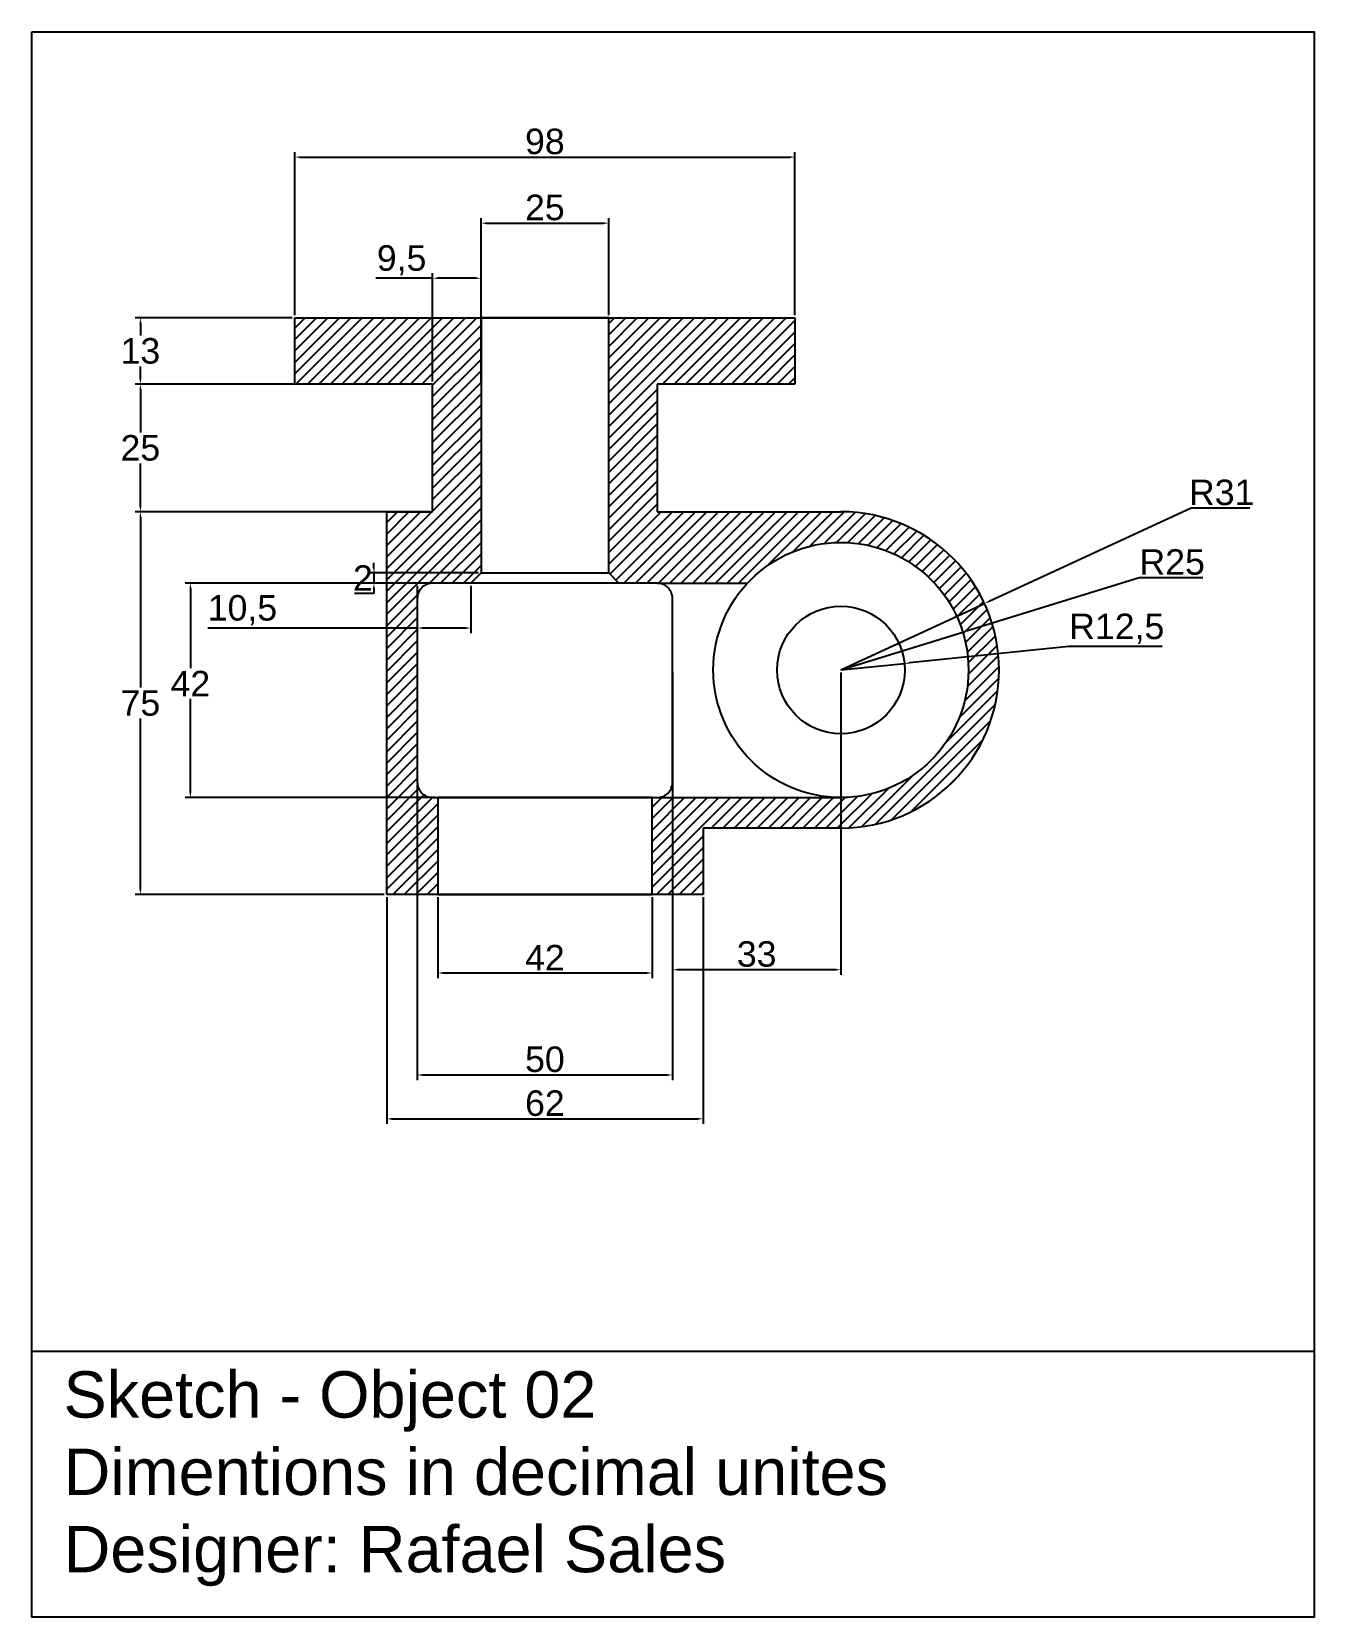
# Model space of a CAD drawing. Header units: millimetres. Extents: x 1251 to 4630, y 3931 to 4390.
# Drawn here: x 2025.6 to 2276.9, y 4006.6 to 4317.4 of the extents above; entities that cross this region are included whole.
import ezdxf

# ---------------------------------------------------------------- set-up
doc = ezdxf.new("R2010")
doc.units = ezdxf.units.MM
doc.layers.add('Dim', color=150, linetype='Continuous')
doc.styles.get("Standard").update_dxf_attribs({"font": 'arial.ttf'})
doc.dimstyles.new('ISO-25', dxfattribs={"dimtxt": 5, "dimasz": 1, "dimexe": 1, "dimexo": 0.5, "dimgap": 0.5, "dimtad": 1, "dimtih": 1, "dimtoh": 1, "dimtxsty": 'Standard', "dimcen": 0, "dimadec": 0, "dimazin": 0, "dimtfac": 1, "dimtmove": 0, "dimatfit": 3, "dimfxl": 1, "dimarcsym": 0})

msp = doc.modelspace()

# ---------------------------------------------------------------- texts
at = {"layer": 'Dim', "insert": (2031.832, 4054.83), "char_height": 9.08691, "attachment_point": 1}
msp.add_mtext_dynamic_manual_height_columns('Sketch - Object 02\\PDimentions in decimal unites\\PDesigner: Rafael Sales', width=278.71131, gutter_width=28.397, heights=[46.68], dxfattribs=at)

# ---------------------------------------------------------------- blocks, each defined once
blk = doc.blocks.new('*D131')
at = {"layer": 'Defpoints', "color": 0, "transparency": 16777216}
for p in [(2175.15, 4292.78), (2077.15, 4261.28), (2175.15, 4261.28)]:
    blk.add_point(p, dxfattribs=at)
at = {"layer": 'Dim', "color": 0, "lineweight": -2, "transparency": 16777216}
for p, q in [((2077.15, 4261.78), (2077.15, 4293.78)), ((2078.15, 4292.78), (2174.15, 4292.78)), ((2175.15, 4261.78), (2175.15, 4293.78))]:
    blk.add_line(p, q, dxfattribs=at)
at = {"layer": 'Dim', "color": 0, "transparency": 16777216}
for points in [[(2078.15, 4292.95), (2078.15, 4292.61), (2077.15, 4292.78)], [(2174.15, 4292.95), (2174.15, 4292.61), (2175.15, 4292.78)]]:
    blk.add_solid(points, dxfattribs=at)
at = {"layer": 'Dim', "color": 0, "transparency": 16777216, "insert": (2126.15, 4295.83), "char_height": 5, "attachment_point": 5}
blk.add_mtext('98', dxfattribs=at)
blk = doc.blocks.new('*D132')
at = {"layer": 'Defpoints', "color": 0, "transparency": 16777216}
for p in [(2077.15, 4261.28), (2046.89, 4248.28), (2077.15, 4248.28)]:
    blk.add_point(p, dxfattribs=at)
at = {"layer": 'Dim', "color": 0, "lineweight": -2, "transparency": 16777216}
for p, q in [((2076.65, 4261.28), (2045.89, 4261.28)), ((2046.89, 4260.28), (2046.89, 4257.84)), ((2046.89, 4249.28), (2046.89, 4251.73)), ((2076.65, 4248.28), (2045.89, 4248.28))]:
    blk.add_line(p, q, dxfattribs=at)
at = {"layer": 'Dim', "color": 0, "transparency": 16777216}
for points in [[(2046.72, 4260.28), (2047.06, 4260.28), (2046.89, 4261.28)], [(2046.72, 4249.28), (2047.06, 4249.28), (2046.89, 4248.28)]]:
    blk.add_solid(points, dxfattribs=at)
at = {"layer": 'Dim', "color": 0, "transparency": 16777216, "insert": (2046.89, 4254.78), "char_height": 5, "attachment_point": 5}
blk.add_mtext('13', dxfattribs=at)
blk = doc.blocks.new('*D133')
at = {"layer": 'Defpoints', "color": 0, "transparency": 16777216}
for p in [(2104.15, 4248.28), (2046.89, 4223.28), (2104.15, 4223.28)]:
    blk.add_point(p, dxfattribs=at)
at = {"layer": 'Dim', "color": 0, "lineweight": -2, "transparency": 16777216}
for p, q in [((2103.65, 4248.28), (2045.89, 4248.28)), ((2046.89, 4247.28), (2046.89, 4238.83)), ((2046.89, 4224.28), (2046.89, 4232.73)), ((2103.65, 4223.28), (2045.89, 4223.28))]:
    blk.add_line(p, q, dxfattribs=at)
at = {"layer": 'Dim', "color": 0, "transparency": 16777216}
for points in [[(2046.72, 4247.28), (2047.06, 4247.28), (2046.89, 4248.28)], [(2046.72, 4224.28), (2047.06, 4224.28), (2046.89, 4223.28)]]:
    blk.add_solid(points, dxfattribs=at)
at = {"layer": 'Dim', "color": 0, "transparency": 16777216, "insert": (2046.89, 4235.78), "char_height": 5, "attachment_point": 5}
blk.add_mtext('25', dxfattribs=at)
blk = doc.blocks.new('*D134')
at = {"layer": 'Defpoints', "color": 0, "transparency": 16777216}
for p in [(2095.15, 4223.28), (2046.89, 4148.28), (2095.15, 4148.28)]:
    blk.add_point(p, dxfattribs=at)
at = {"layer": 'Dim', "color": 0, "lineweight": -2, "transparency": 16777216}
for p, q in [((2094.65, 4223.28), (2045.89, 4223.28)), ((2046.89, 4222.28), (2046.89, 4188.82)), ((2046.89, 4149.28), (2046.89, 4182.74)), ((2094.65, 4148.28), (2045.89, 4148.28))]:
    blk.add_line(p, q, dxfattribs=at)
at = {"layer": 'Dim', "color": 0, "transparency": 16777216}
for points in [[(2046.72, 4222.28), (2047.06, 4222.28), (2046.89, 4223.28)], [(2046.72, 4149.28), (2047.06, 4149.28), (2046.89, 4148.28)]]:
    blk.add_solid(points, dxfattribs=at)
at = {"layer": 'Dim', "color": 0, "transparency": 16777216, "insert": (2046.89, 4185.78), "char_height": 5, "attachment_point": 5}
blk.add_mtext('75', dxfattribs=at)
blk = doc.blocks.new('*D135')
at = {"layer": 'Defpoints', "color": 0, "transparency": 16777216}
for p in [(2138.65, 4279.84), (2113.65, 4261.28), (2138.65, 4261.28)]:
    blk.add_point(p, dxfattribs=at)
at = {"layer": 'Dim', "color": 0, "lineweight": -2, "transparency": 16777216}
for p, q in [((2113.65, 4261.78), (2113.65, 4280.84)), ((2114.65, 4279.84), (2137.65, 4279.84)), ((2138.65, 4261.78), (2138.65, 4280.84))]:
    blk.add_line(p, q, dxfattribs=at)
at = {"layer": 'Dim', "color": 0, "transparency": 16777216}
for points in [[(2114.65, 4280), (2114.65, 4279.67), (2113.65, 4279.84)], [(2137.65, 4280), (2137.65, 4279.67), (2138.65, 4279.84)]]:
    blk.add_solid(points, dxfattribs=at)
at = {"layer": 'Dim', "color": 0, "transparency": 16777216, "insert": (2126.15, 4282.89), "char_height": 5, "attachment_point": 5}
blk.add_mtext('25', dxfattribs=at)
blk = doc.blocks.new('*D136')
at = {"layer": 'Defpoints', "color": 0, "transparency": 16777216}
for p in [(2113.65, 4269.05), (2104.15, 4248.28), (2113.65, 4248.28)]:
    blk.add_point(p, dxfattribs=at)
at = {"layer": 'Dim', "color": 0, "lineweight": -2, "transparency": 16777216}
for p, q in [((2104.15, 4248.78), (2104.15, 4270.05)), ((2113.65, 4248.78), (2113.65, 4270.05)), ((2104.15, 4269.05), (2093.01, 4269.05)), ((2112.65, 4269.05), (2105.15, 4269.05))]:
    blk.add_line(p, q, dxfattribs=at)
at = {"layer": 'Dim', "color": 0, "transparency": 16777216}
for points in [[(2105.15, 4269.21), (2105.15, 4268.88), (2104.15, 4269.05)], [(2112.65, 4269.21), (2112.65, 4268.88), (2113.65, 4269.05)]]:
    blk.add_solid(points, dxfattribs=at)
at = {"layer": 'Dim', "color": 0, "transparency": 16777216, "insert": (2098.08, 4272.55), "char_height": 5, "attachment_point": 5}
blk.add_mtext('9,5', dxfattribs=at)
blk = doc.blocks.new('*D137')
at = {"layer": 'Defpoints', "color": 0, "transparency": 16777216}
for p in [(2101.15, 4209.28), (2111.65, 4209.28), (2101.15, 4200.49)]:
    blk.add_point(p, dxfattribs=at)
at = {"layer": 'Dim', "color": 0, "lineweight": -2, "transparency": 16777216}
for p, q in [((2101.15, 4208.78), (2101.15, 4199.49)), ((2111.65, 4208.78), (2111.65, 4199.49)), ((2101.15, 4200.49), (2060.11, 4200.49)), ((2110.65, 4200.49), (2102.15, 4200.49))]:
    blk.add_line(p, q, dxfattribs=at)
at = {"layer": 'Dim', "color": 0, "transparency": 16777216}
for points in [[(2102.15, 4200.66), (2102.15, 4200.32), (2101.15, 4200.49)], [(2110.65, 4200.66), (2110.65, 4200.32), (2111.65, 4200.49)]]:
    blk.add_solid(points, dxfattribs=at)
at = {"layer": 'Dim', "color": 0, "transparency": 16777216, "insert": (2066.89, 4203.99), "char_height": 5, "attachment_point": 5}
blk.add_mtext('10,5', dxfattribs=at)
blk = doc.blocks.new('*D138')
at = {"layer": 'Defpoints', "color": 0, "transparency": 16777216}
for p in [(2113.65, 4211.28), (2092.65, 4209.28), (2113.65, 4209.28)]:
    blk.add_point(p, dxfattribs=at)
at = {"layer": 'Dim', "color": 0, "lineweight": -2, "transparency": 16777216}
for p, q in [((2113.15, 4211.28), (2091.65, 4211.28)), ((2092.65, 4212.28), (2092.65, 4213.28)), ((2092.65, 4211.28), (2092.65, 4209.28)), ((2113.15, 4209.28), (2091.65, 4209.28)), ((2092.65, 4208.28), (2092.65, 4207.28)), ((2092.65, 4207.28), (2088.84, 4207.28))]:
    blk.add_line(p, q, dxfattribs=at)
at = {"layer": 'Dim', "color": 0, "transparency": 16777216}
for points in [[(2092.48, 4212.28), (2092.82, 4212.28), (2092.65, 4211.28)], [(2092.48, 4208.28), (2092.82, 4208.28), (2092.65, 4209.28)]]:
    blk.add_solid(points, dxfattribs=at)
at = {"layer": 'Dim', "color": 0, "transparency": 16777216, "insert": (2090.49, 4210.29), "char_height": 5, "attachment_point": 5}
blk.add_mtext('2', dxfattribs=at)
blk = doc.blocks.new('*D139')
at = {"layer": 'Defpoints', "color": 0, "transparency": 16777216}
for p in [(2104.15, 4209.28), (2056.69, 4167.28), (2105.15, 4167.28)]:
    blk.add_point(p, dxfattribs=at)
at = {"layer": 'Dim', "color": 0, "lineweight": -2, "transparency": 16777216}
for p, q in [((2103.65, 4209.28), (2055.69, 4209.28)), ((2056.69, 4208.28), (2056.69, 4192.61)), ((2056.69, 4168.28), (2056.69, 4186.59)), ((2104.65, 4167.28), (2055.69, 4167.28))]:
    blk.add_line(p, q, dxfattribs=at)
at = {"layer": 'Dim', "color": 0, "transparency": 16777216}
for points in [[(2056.52, 4208.28), (2056.86, 4208.28), (2056.69, 4209.28)], [(2056.52, 4168.28), (2056.86, 4168.28), (2056.69, 4167.28)]]:
    blk.add_solid(points, dxfattribs=at)
at = {"layer": 'Dim', "color": 0, "transparency": 16777216, "insert": (2056.69, 4189.6), "char_height": 5, "attachment_point": 5}
blk.add_mtext('42', dxfattribs=at)
blk = doc.blocks.new('*D140')
at = {"layer": 'Defpoints', "color": 0, "transparency": 16777216}
for p in [(2101.15, 4170.28), (2151.15, 4170.28), (2151.15, 4112.9)]:
    blk.add_point(p, dxfattribs=at)
at = {"layer": 'Dim', "color": 0, "lineweight": -2, "transparency": 16777216}
for p, q in [((2101.15, 4169.78), (2101.15, 4111.9)), ((2151.15, 4169.78), (2151.15, 4111.9)), ((2102.15, 4112.9), (2150.15, 4112.9))]:
    blk.add_line(p, q, dxfattribs=at)
at = {"layer": 'Dim', "color": 0, "transparency": 16777216}
for points in [[(2102.15, 4113.07), (2102.15, 4112.73), (2101.15, 4112.9)], [(2150.15, 4113.07), (2150.15, 4112.73), (2151.15, 4112.9)]]:
    blk.add_solid(points, dxfattribs=at)
at = {"layer": 'Dim', "color": 0, "transparency": 16777216, "insert": (2126.15, 4115.95), "char_height": 5, "attachment_point": 5}
blk.add_mtext('50', dxfattribs=at)
blk = doc.blocks.new('*D141')
at = {"layer": 'Defpoints', "color": 0, "transparency": 16777216}
for p in [(2105.15, 4148.28), (2147.15, 4148.28), (2147.15, 4132.89)]:
    blk.add_point(p, dxfattribs=at)
at = {"layer": 'Dim', "color": 0, "lineweight": -2, "transparency": 16777216}
for p, q in [((2105.15, 4147.78), (2105.15, 4131.89)), ((2147.15, 4147.78), (2147.15, 4131.89)), ((2106.15, 4132.89), (2146.15, 4132.89))]:
    blk.add_line(p, q, dxfattribs=at)
at = {"layer": 'Dim', "color": 0, "transparency": 16777216}
for points in [[(2106.15, 4133.06), (2106.15, 4132.72), (2105.15, 4132.89)], [(2146.15, 4133.06), (2146.15, 4132.72), (2147.15, 4132.89)]]:
    blk.add_solid(points, dxfattribs=at)
at = {"layer": 'Dim', "color": 0, "transparency": 16777216, "insert": (2126.15, 4135.9), "char_height": 5, "attachment_point": 5}
blk.add_mtext('42', dxfattribs=at)
blk = doc.blocks.new('*D142')
at = {"layer": 'Defpoints', "color": 0, "transparency": 16777216}
for p in [(2095.15, 4148.28), (2157.15, 4148.28), (2157.15, 4104.3)]:
    blk.add_point(p, dxfattribs=at)
at = {"layer": 'Dim', "color": 0, "lineweight": -2, "transparency": 16777216}
for p, q in [((2095.15, 4147.78), (2095.15, 4103.3)), ((2157.15, 4147.78), (2157.15, 4103.3)), ((2096.15, 4104.3), (2156.15, 4104.3))]:
    blk.add_line(p, q, dxfattribs=at)
at = {"layer": 'Dim', "color": 0, "transparency": 16777216}
for points in [[(2096.15, 4104.47), (2096.15, 4104.13), (2095.15, 4104.3)], [(2156.15, 4104.47), (2156.15, 4104.13), (2157.15, 4104.3)]]:
    blk.add_solid(points, dxfattribs=at)
at = {"layer": 'Dim', "color": 0, "transparency": 16777216, "insert": (2126.15, 4107.35), "char_height": 5, "attachment_point": 5}
blk.add_mtext('62', dxfattribs=at)
blk = doc.blocks.new('*D143')
at = {"layer": 'Defpoints', "color": 0, "transparency": 16777216}
for p in [(2184.15, 4192.28), (2196.59, 4193.55)]:
    blk.add_point(p, dxfattribs=at)
at = {"layer": 'Dim', "color": 0, "lineweight": -2, "transparency": 16777216}
for p, q in [((2228.81, 4196.85), (2197.58, 4193.66)), ((2247.12, 4196.85), (2228.81, 4196.85)), ((2184.15, 4192.28), (2196.59, 4193.55))]:
    blk.add_line(p, q, dxfattribs=at)
at = {"layer": 'Dim', "color": 0, "transparency": 16777216}
blk.add_solid([(2197.57, 4193.82), (2197.6, 4193.49), (2196.59, 4193.55)], dxfattribs=at)
at = {"layer": 'Dim', "color": 0, "transparency": 16777216, "insert": (2238.21, 4200.36), "char_height": 5, "attachment_point": 5}
blk.add_mtext('R12,5', dxfattribs=at)
blk = doc.blocks.new('*D144')
at = {"layer": 'Defpoints', "color": 0, "transparency": 16777216}
for p in [(2208.04, 4199.67), (2184.15, 4192.28)]:
    blk.add_point(p, dxfattribs=at)
at = {"layer": 'Dim', "color": 0, "lineweight": -2, "transparency": 16777216}
for p, q in [((2242.58, 4210.36), (2208.99, 4199.97)), ((2255.06, 4210.36), (2242.58, 4210.36)), ((2184.15, 4192.28), (2208.04, 4199.67))]:
    blk.add_line(p, q, dxfattribs=at)
at = {"layer": 'Dim', "color": 0, "transparency": 16777216}
blk.add_solid([(2208.94, 4200.13), (2209.04, 4199.81), (2208.04, 4199.67)], dxfattribs=at)
at = {"layer": 'Dim', "color": 0, "transparency": 16777216, "insert": (2249.07, 4213.41), "char_height": 5, "attachment_point": 5}
blk.add_mtext('R25', dxfattribs=at)
blk = doc.blocks.new('*D145')
at = {"layer": 'Defpoints', "color": 0, "transparency": 16777216}
for p in [(2212.29, 4205.29), (2184.15, 4192.28)]:
    blk.add_point(p, dxfattribs=at)
at = {"layer": 'Dim', "color": 0, "lineweight": -2, "transparency": 16777216}
for p, q in [((2252.78, 4224), (2213.2, 4205.71)), ((2264.26, 4224), (2252.78, 4224)), ((2184.15, 4192.28), (2212.29, 4205.29))]:
    blk.add_line(p, q, dxfattribs=at)
at = {"layer": 'Dim', "color": 0, "transparency": 16777216}
blk.add_solid([(2213.13, 4205.86), (2213.27, 4205.55), (2212.29, 4205.29)], dxfattribs=at)
at = {"layer": 'Dim', "color": 0, "transparency": 16777216, "insert": (2258.77, 4227.05), "char_height": 5, "attachment_point": 5}
blk.add_mtext('R31', dxfattribs=at)
blk = doc.blocks.new('*D146')
at = {"layer": 'Defpoints', "color": 0, "transparency": 16777216}
for p in [(2151.15, 4192.28), (2184.15, 4192.28), (2151.15, 4133.53)]:
    blk.add_point(p, dxfattribs=at)
at = {"layer": 'Dim', "color": 0, "lineweight": -2, "transparency": 16777216}
for p, q in [((2151.15, 4191.78), (2151.15, 4132.53)), ((2184.15, 4191.78), (2184.15, 4132.53)), ((2183.15, 4133.53), (2152.15, 4133.53))]:
    blk.add_line(p, q, dxfattribs=at)
at = {"layer": 'Dim', "color": 0, "transparency": 16777216}
for points in [[(2152.15, 4133.69), (2152.15, 4133.36), (2151.15, 4133.53)], [(2183.15, 4133.69), (2183.15, 4133.36), (2184.15, 4133.53)]]:
    blk.add_solid(points, dxfattribs=at)
at = {"layer": 'Dim', "color": 0, "transparency": 16777216, "insert": (2167.65, 4136.58), "char_height": 5, "attachment_point": 5}
blk.add_mtext('33', dxfattribs=at)

# ---------------------------------------------------------------- dimensions: what is measured, and where the dimension line sits
at = {"layer": 'Dim'}
for base, p1, p2, picture, middle in [((2175.154, 4292.779), (2077.154, 4261.282), (2175.154, 4261.282), '*D131', (2126.154, 4292.779)), ((2138.654, 4279.837), (2113.654, 4261.282), (2138.654, 4261.282), '*D135', (2126.154, 4279.837)), ((2113.654, 4269.045), (2104.154, 4248.282), (2113.654, 4248.282), '*D136', (2098.083, 4269.045)), ((2101.154, 4200.489), (2111.654, 4209.282), (2101.154, 4209.282), '*D137', (2066.888, 4200.489))]:
    dim = msp.add_linear_dim(base=base, p1=p1, p2=p2, dimstyle='ISO-25', dxfattribs=at)
    dim.commit()
    dim.dimension.update_dxf_attribs({"geometry": picture, "text_midpoint": middle, "dimtype": 160})
dim = msp.add_aligned_dim(p1=(2077.154, 4261.282), p2=(2077.154, 4248.282), distance=-30.265, dimstyle='ISO-25', dxfattribs=at)
dim.commit()
dim.dimension.update_dxf_attribs({"geometry": '*D132', "text_midpoint": (2046.888, 4254.782)})
for base, p1, p2, picture, middle in [((2046.888, 4223.282), (2104.154, 4248.282), (2104.154, 4223.282), '*D133', (2046.888, 4235.782)), ((2046.888, 4148.282), (2095.154, 4223.282), (2095.154, 4148.282), '*D134', (2046.888, 4185.782)), ((2092.65, 4209.282), (2113.654, 4211.282), (2113.654, 4209.282), '*D138', (2090.494, 4210.292))]:
    dim = msp.add_linear_dim(base=base, p1=p1, p2=p2, angle=90, dimstyle='ISO-25', dxfattribs=at)
    dim.commit()
    dim.dimension.update_dxf_attribs({"geometry": picture, "text_midpoint": middle})
for mpoint, picture, middle in [((2212.294, 4205.286), '*D145', (2258.772, 4223.995)), ((2208.037, 4199.672), '*D144', (2249.071, 4210.36)), ((2196.589, 4193.554), '*D143', (2228.806, 4196.852))]:
    dim = msp.add_radius_dim(center=(2184.154, 4192.282), mpoint=mpoint, dimstyle='ISO-25', dxfattribs=at)
    dim.commit()
    dim.dimension.update_dxf_attribs({"geometry": picture, "text_midpoint": middle, "dimtype": 164})
dim = msp.add_linear_dim(base=(2056.689, 4167.282), p1=(2104.154, 4209.282), p2=(2105.154, 4167.282), angle=90, dimstyle='ISO-25', dxfattribs=at)
dim.commit()
dim.dimension.update_dxf_attribs({"geometry": '*D139', "text_midpoint": (2056.689, 4189.603), "dimtype": 160})
for base, p1, p2, picture, middle in [((2151.154, 4133.525), (2184.154, 4192.282), (2151.154, 4192.282), '*D146', (2167.654, 4136.58)), ((2151.154, 4112.899), (2101.154, 4170.282), (2151.154, 4170.282), '*D140', (2126.154, 4115.951)), ((2157.154, 4104.299), (2095.154, 4148.282), (2157.154, 4148.282), '*D142', (2126.154, 4107.352)), ((2147.154, 4132.89), (2105.154, 4148.282), (2147.154, 4148.282), '*D141', (2126.154, 4135.9))]:
    dim = msp.add_linear_dim(base=base, p1=p1, p2=p2, dimstyle='ISO-25', dxfattribs=at)
    dim.commit()
    dim.dimension.update_dxf_attribs({"geometry": picture, "text_midpoint": middle})

# ---------------------------------------------------------------- hatches: boundary and pattern name
at = {"true_color": 0x000000}
h = msp.add_hatch(dxfattribs=at)
h.set_pattern_fill('ANSI31', color=18, scale=0.5)
h.set_pattern_definition([(45, (482.2695, 1252.2561), (-1.122532, 1.122532), [])])
h.paths.add_polyline_path([(2077.154, 4261.282), (2077.154, 4248.282), (2104.154, 4248.282), (2104.154, 4223.282), (2095.154, 4223.282), (2095.154, 4148.282), (2105.154, 4148.282), (2105.154, 4167.282), (2104.154, 4167.282, -0.4142136), (2101.154, 4170.282), (2101.154, 4206.282, -0.4142136), (2104.154, 4209.282), (2111.654, 4209.282), (2113.654, 4211.282), (2113.654, 4261.282)])
h.paths.add_polyline_path([(2138.654, 4261.282), (2138.654, 4211.282), (2140.654, 4209.282), (2148.154, 4209.282), (2165.823, 4209.282, -0.6818747), (2209.154, 4192.282, -0.4142136), (2184.154, 4167.282), (2148.154, 4167.282), (2147.154, 4167.282), (2147.154, 4148.282), (2157.154, 4148.282), (2157.154, 4161.282), (2184.154, 4161.282, 1), (2184.154, 4223.282), (2148.154, 4223.282), (2148.154, 4248.282), (2175.154, 4248.282), (2175.154, 4261.282)])

# ---------------------------------------------------------------- linework, layer by layer
for p, q in [((2077.154, 4261.282), (2175.154, 4261.282)), ((2077.154, 4248.282), (2077.154, 4261.282)), ((2175.154, 4261.282), (2175.154, 4248.282)), ((2104.154, 4248.282), (2077.154, 4248.282)), ((2104.154, 4223.282), (2104.154, 4248.282)), ((2175.154, 4248.282), (2148.154, 4248.282)), ((2148.154, 4248.282), (2148.154, 4223.282)), ((2095.154, 4148.282), (2095.154, 4223.282)), ((2095.154, 4223.282), (2104.154, 4223.282)), ((2148.154, 4223.282), (2184.154, 4223.282)), ((2111.654, 4209.282), (2113.654, 4211.282)), ((2138.654, 4211.282), (2140.654, 4209.282)), ((2148.154, 4209.282), (2165.823, 4209.282)), ((2148.154, 4167.282), (2184.154, 4167.282)), ((2184.154, 4161.282), (2157.154, 4161.282)), ((2157.154, 4161.282), (2157.154, 4148.282)), ((2157.154, 4148.282), (2095.154, 4148.282)), ((2025.598, 4058.763), (2276.912, 4058.763))]:
    msp.add_line(p, q)
for points in [[(2025.598, 4317.361), (2276.912, 4317.361), (2276.912, 4006.62), (2025.598, 4006.62)], [(2113.654, 4211.282), (2138.654, 4211.282), (2138.654, 4261.282), (2113.654, 4261.282)], [(2105.154, 4148.282), (2147.154, 4148.282), (2147.154, 4167.282), (2105.154, 4167.282)]]:
    msp.add_lwpolyline(points, close=True)
msp.add_lwpolyline([(2104.154, 4167.282), (2148.154, 4167.282, 0.4142136), (2151.154, 4170.282), (2151.154, 4206.282, 0.4142136), (2148.154, 4209.282), (2104.154, 4209.282, 0.4142136), (2101.154, 4206.282), (2101.154, 4170.282, 0.4142136)], format="xyb", close=True)
for radius in [25, 25, 12.5]:
    msp.add_circle((2184.154, 4192.282), radius)
msp.add_arc((2184.154, 4192.282), 31, 270, 90)

msp.set_redraw_order([(e.dxf.handle, doc.entitydb.next_handle()) for e in msp.query("TEXT MTEXT ATTDEF DIMENSION ARC_DIMENSION")])  # texts and dimensions are drawn at this point

doc.saveas('drawing.dxf')
